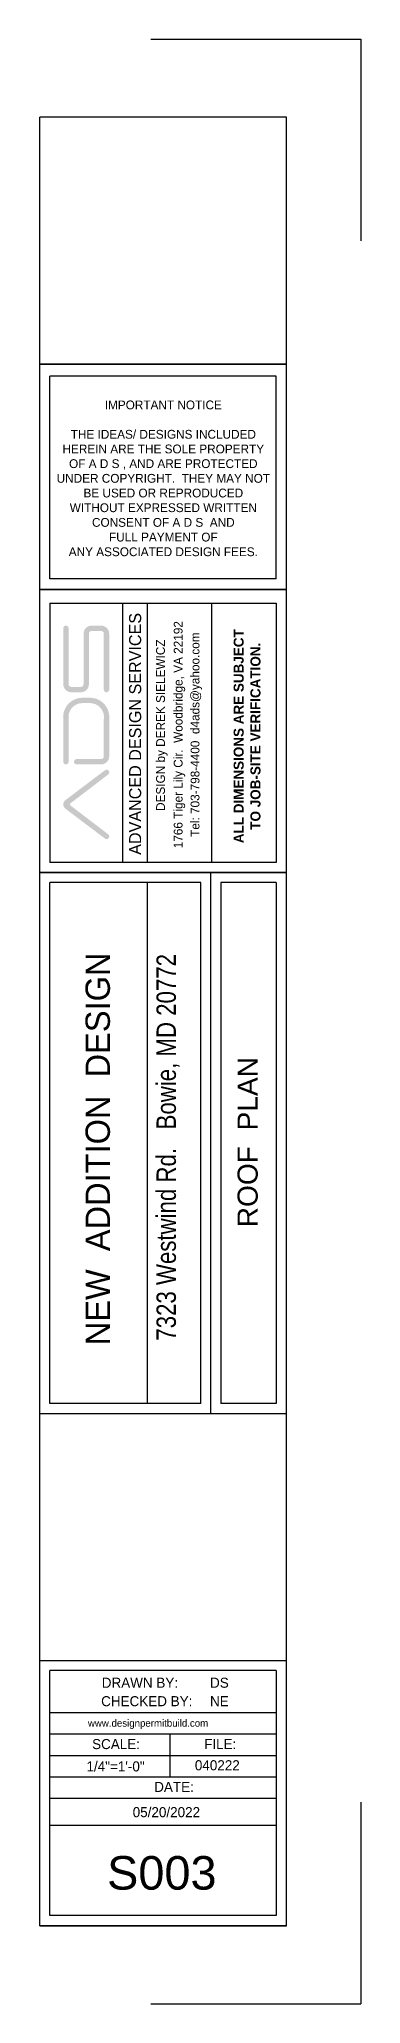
# Model space of a CAD drawing. Header units: inches. Extents: x -1842 to 12195, y -2228 to 2193.
# Drawn here: x 7206 to 7406, y -1028 to 196 of the extents above; entities that cross this region are included whole.
import ezdxf

# ---------------------------------------------------------------- set-up
doc = ezdxf.new("R2010")
doc.units = ezdxf.units.IN
doc.header["$LTSCALE"] = 6
doc.header["$MEASUREMENT"] = 0
doc.layers.add('Title Block', color=7, linetype='Continuous')
doc.styles.add('HS-DESIGN-PLAN', font='GOTHIC.TTF', dxfattribs={"height": 0.09375})
doc.styles.add('HS-DESIGN-TTLB', font='GOTHIC.TTF')

msp = doc.modelspace()

# ---------------------------------------------------------------- texts
at = {"layer": 'Title Block'}
for s, insert, char_height, width, attachment_point, style in [('IMPORTANT NOTICE \\P\\P\\pxt2;THE IDEAS/ DESIGNS INCLUDED \\PHEREIN ARE THE SOLE PROPERTY \\POF A D S , AND ARE PROTECTED \\PUNDER COPYRIGHT.  THEY MAY NOT \\PBE USED OR REPRODUCED \\PWITHOUT EXPRESSED WRITTEN \\PCONSENT OF A D S  AND \\PFULL PAYMENT OF \\PANY ASSOCIATED DESIGN FEES.', (7283.4290108, -77.9236142), 5.48625, 1080.556998024, 5, 'HS-DESIGN-PLAN'), ('DRAWN BY:', (7245.1033955, -824.9360514), 6.27, 50.128184718, 1, 'HS-DESIGN-TTLB'), ('DS', (7312.5241257, -824.9360514), 6.27, 50.128184718, 1, 'HS-DESIGN-TTLB'), ('CHECKED BY:', (7244.6964922, -836.4427368), 6.27, 62.9454832, 1, 'HS-DESIGN-TTLB'), ('NE', (7312.5241257, -836.4427368), 6.27, 119.339266761, 1, 'HS-DESIGN-TTLB'), ('www.designpermitbuild.com', (7236.4648499, -850.9749151), 4.5, 50.128184718, 1, 'HS-DESIGN-TTLB'), ('SCALE:', (7239.0740852, -863.1540431), 6.27, 50.128184718, 1, 'HS-DESIGN-TTLB'), ('FILE:', (7308.8624219, -863.1540431), 6.27, 50.128184718, 1, 'HS-DESIGN-TTLB'), ('1/4"=1\'-0"', (7235.5689166, -877.0485518), 6.27, 50.128184718, 1, 'HS-DESIGN-TTLB'), ('040222', (7303.0712578, -876.3462521), 6.27, 50.128184718, 1, 'HS-DESIGN-TTLB'), ('DATE:', (7277.7348353, -889.8381825), 6.27, 50.128184718, 1, 'HS-DESIGN-TTLB'), ('05/20/2022', (7264.3638712, -905.5554748), 6.27, 50.128184718, 1, 'HS-DESIGN-TTLB'), ('{\\fSwis721 BlkOul BT|b0|i0|c0|p82;S003}', (7282.4915917, -946.6503926), 20.9, 201.832735712, 5, 'HS-DESIGN-TTLB')]:
    msp.add_mtext(s, dxfattribs=dict(at, insert=insert, char_height=char_height, width=width, attachment_point=attachment_point, style=style))
at = {"layer": 'Title Block', "rotation": 90}
for s, insert, char_height, width, attachment_point, style in [('ADVANCED DESIGN SERVICES', (7265.9253096, -237.0601509), 7.50975, 200.725788003, 5, 'HS-DESIGN-PLAN'), ('1766 Tiger Lily Cir.  Woodbridge, VA 22192', (7293.4916916, -237.5567372), 5.48625, 248.576827248, 5, 'HS-DESIGN-PLAN'), ('1766 Tiger Lily Cir.  Woodbridge, VA 22192', (7293.4916916, -237.5567372), 5.48625, 248.576827248, 5, 'HS-DESIGN-PLAN'), ('DESIGN by DEREK SIELEWICZ', (7282.5180487, -231.6526424), 5.48625, 248.576827248, 5, 'HS-DESIGN-PLAN'), ('DESIGN by DEREK SIELEWICZ', (7282.5180487, -231.6526424), 5.48625, 248.576827248, 5, 'HS-DESIGN-PLAN'), ('Tel: 703-798-4400  d4ads@yahoo.com', (7303.9996046, -237.5337102), 5.48625, 248.576827248, 5, 'HS-DESIGN-PLAN'), ('Tel: 703-798-4400  d4ads@yahoo.com', (7303.9996046, -237.5337102), 5.48625, 248.576827248, 5, 'HS-DESIGN-PLAN'), ('\\P{\\fCentury Gothic|b1|i0|c0|p34;\\H1.1429x;ALL DIMENSIONS ARE SUBJECT \\PTO JOB-SITE VERIFICATION.}', (7331.0542164, -238.5105158), 5.48625, 248.576827248, 5, 'HS-DESIGN-PLAN'), ('\\P{\\fCentury Gothic|b1|i0|c0|p34;\\H1.1429x;ALL DIMENSIONS ARE SUBJECT \\PTO JOB-SITE VERIFICATION.}', (7331.0542164, -238.5105158), 5.48625, 248.576827248, 5, 'HS-DESIGN-PLAN'), ('{\\H1.14632x;    NEW  ADDITION  DESIGN}', (7234.978189, -640.439907), 13.237439489, 488.490459411, 1, 'HS-DESIGN-TTLB'), ('\\pxb0.41667,a0.41667,t20;{\\fArial Narrow|b0|i0|c0|p34;7323 Westwind Rd.   Bowie, MD 20772}', (7279.1799417, -615.0085769), 12.085821891, 788.928518224, 1, 'HS-DESIGN-TTLB'), ('{\\fSwis721 BdOul BT|b0|i0|c0|p82;ROOF  PLAN}', (7336.0199471, -491.3587233), 12.54047025, 315.279058952, 5, 'HS-DESIGN-TTLB')]:
    msp.add_mtext(s, dxfattribs=dict(at, insert=insert, char_height=char_height, width=width, attachment_point=attachment_point, style=style))

# ---------------------------------------------------------------- hatches: boundary and pattern name
at = {"layer": 'Title Block'}
h = msp.add_hatch(color=256, dxfattribs=at)
h.paths.add_polyline_path([(7249.0414237, -262.405981, 0.1912949762), (7249.7094038, -261.3709752), (7249.7094038, -260.7239289, 0.1065363828), (7249.4308099, -260.0783093, 0.1989123674), (7248.3476186, -259.4015396), (7247.7969433, -259.4015396, 0.1139636446), (7247.1031382, -259.6889231), (7222.5233649, -278.2670513, 0.5149988252), (7222.5233649, -283.701167), (7247.1031382, -302.2792952, 0.1139636446), (7247.7969433, -302.5666787), (7248.3476186, -302.5666787, 0.1989123674), (7249.4308099, -301.889909, 0.1065363829), (7249.7094038, -301.2442894), (7249.7094038, -300.5972431, 0.1912949762), (7249.0414237, -299.5622373), (7225.6269958, -281.6777685, -0.5343557179), (7225.6269958, -280.2904499)])
h.paths.add_polyline_path([(7244.7030532, -256.0639725, 0.4142135624), (7249.7094038, -251.0576219), (7249.7094038, -227.9178853, 0.440849221), (7238.027919, -214.567617), (7232.8055681, -214.567617, 0.440849221), (7221.1240833, -227.9178853), (7221.1240833, -254.395189, 0.4142135624), (7222.7928668, -256.0639725, 0.4142135624), (7224.4616504, -254.395189), (7224.4616504, -227.9178853, -0.4500136067), (7232.8055681, -217.905184), (7238.027919, -217.905184, -0.4500136067), (7246.3718367, -227.9178853), (7246.3718367, -251.0576219, -0.4142135624), (7244.7030532, -252.7264054), (7229.468001, -252.7264054, 0.4142135624), (7227.7992175, -254.395189, 0.4142135624), (7229.468001, -256.0639725)])
h.paths.add_polyline_path([(7233.74796, -206.1259168, -0.4142135624), (7232.0791765, -207.7947003), (7226.1304339, -207.7947003, -0.4142135624), (7224.4616504, -206.1259168), (7224.4616504, -171.3046954, 0.4142135624), (7222.7928668, -169.6359119, 0.4142135624), (7221.1240833, -171.3046954), (7221.1240833, -206.1259168, 0.4142135624), (7226.1304339, -211.1322674), (7232.0791765, -211.1322674, 0.4142135624), (7237.0855271, -206.1259168), (7237.0855271, -174.6422625, -0.4142135624), (7238.7543106, -172.973479), (7244.7030532, -172.973479, -0.4142135624), (7246.3718367, -174.6422625), (7246.3718367, -209.4634839, 0.4142135624), (7248.0406203, -211.1322674, 0.4142135624), (7249.7094038, -209.4634839), (7249.7094038, -174.6422625, 0.4142135624), (7244.7030532, -169.6359119), (7238.7543106, -169.6359119, 0.4142135624), (7233.74796, -174.6422625)])
h = msp.add_hatch(color=256, dxfattribs=at)
h.paths.add_polyline_path([(7249.0414237, -262.405981, 0.1912949762), (7249.7094038, -261.3709752), (7249.7094038, -260.7239289, 0.1065363828), (7249.4308099, -260.0783093, 0.1989123674), (7248.3476186, -259.4015396), (7247.7969433, -259.4015396, 0.1139636446), (7247.1031382, -259.6889231), (7222.5233649, -278.2670513, 0.5149988252), (7222.5233649, -283.701167), (7247.1031382, -302.2792952, 0.1139636446), (7247.7969433, -302.5666787), (7248.3476186, -302.5666787, 0.1989123674), (7249.4308099, -301.889909, 0.1065363829), (7249.7094038, -301.2442894), (7249.7094038, -300.5972431, 0.1912949762), (7249.0414237, -299.5622373), (7225.6269958, -281.6777685, -0.5343557179), (7225.6269958, -280.2904499)])
h.paths.add_polyline_path([(7244.7030532, -256.0639725, 0.4142135624), (7249.7094038, -251.0576219), (7249.7094038, -227.9178853, 0.440849221), (7238.027919, -214.567617), (7232.8055681, -214.567617, 0.440849221), (7221.1240833, -227.9178853), (7221.1240833, -254.395189, 0.4142135624), (7222.7928668, -256.0639725, 0.4142135624), (7224.4616504, -254.395189), (7224.4616504, -227.9178853, -0.4500136067), (7232.8055681, -217.905184), (7238.027919, -217.905184, -0.4500136067), (7246.3718367, -227.9178853), (7246.3718367, -251.0576219, -0.4142135624), (7244.7030532, -252.7264054), (7229.468001, -252.7264054, 0.4142135624), (7227.7992175, -254.395189, 0.4142135624), (7229.468001, -256.0639725)])
h.paths.add_polyline_path([(7233.74796, -206.1259168, -0.4142135624), (7232.0791765, -207.7947003), (7226.1304339, -207.7947003, -0.4142135624), (7224.4616504, -206.1259168), (7224.4616504, -171.3046954, 0.4142135624), (7222.7928668, -169.6359119, 0.4142135624), (7221.1240833, -171.3046954), (7221.1240833, -206.1259168, 0.4142135624), (7226.1304339, -211.1322674), (7232.0791765, -211.1322674, 0.4142135624), (7237.0855271, -206.1259168), (7237.0855271, -174.6422625, -0.4142135624), (7238.7543106, -172.973479), (7244.7030532, -172.973479, -0.4142135624), (7246.3718367, -174.6422625), (7246.3718367, -209.4634839, 0.4142135624), (7248.0406203, -211.1322674, 0.4142135624), (7249.7094038, -209.4634839), (7249.7094038, -174.6422625, 0.4142135624), (7244.7030532, -169.6359119), (7238.7543106, -169.6359119, 0.4142135624), (7233.74796, -174.6422625)])

# ---------------------------------------------------------------- linework, layer by layer
for p, q in [((7275.5619679, 195.5926256), (7406.3655529, 195.5926256)), ((7275.5619679, 195.5926256), (7406.3655529, 195.5926256)), ((7275.5619679, 195.5926256), (7406.3655529, 195.5926256)), ((7275.5619679, 195.5926256), (7406.3655529, 195.5926256)), ((7275.5619679, 195.5926256), (7406.3655529, 195.5926256)), ((7275.5619679, 195.5926256), (7406.3655529, 195.5926256)), ((7275.5619679, 195.5926256), (7406.3655529, 195.5926256)), ((7275.5619679, 195.5926256), (7406.3655529, 195.5926256)), ((7406.3655529, 195.5926256), (7406.3655529, 70.1021456)), ((7406.3655529, 195.5926256), (7406.3655529, 70.1021456)), ((7406.3655529, 195.5926256), (7406.3655529, 70.1021456)), ((7406.3655529, 195.5926256), (7406.3655529, 70.1021456)), ((7406.3655529, 195.5926256), (7406.3655529, 70.1021456)), ((7406.3655529, 195.5926256), (7406.3655529, 70.1021456)), ((7406.3655529, 195.5926256), (7406.3655529, 70.1021456)), ((7406.3655529, 195.5926256), (7406.3655529, 70.1021456)), ((7406.3655529, 195.5926256), (7406.3655529, 70.1021456)), ((7406.3655529, 195.5926256), (7406.3655529, 70.1021456)), ((7406.3655529, 195.5926256), (7406.3655529, 70.1021456)), ((7406.3655529, 195.5926256), (7406.3655529, 70.1021456)), ((7406.3655529, 195.5926256), (7406.3655529, 70.1021456)), ((7406.3655529, 195.5926256), (7406.3655529, 70.1021456)), ((7406.3655529, 195.5926256), (7406.3655529, 70.1021456)), ((7406.3655529, 195.5926256), (7406.3655529, 70.1021456)), ((7406.3655529, 195.5926256), (7406.3655529, 70.1021456)), ((7406.3655529, 195.5926256), (7406.3655529, 70.1021456)), ((7406.3655529, 195.5926256), (7406.3655529, 70.1021456)), ((7406.3655529, 195.5926256), (7406.3655529, 70.1021456)), ((7406.3655529, 195.5926256), (7406.3655529, 70.1021456)), ((7406.3655529, 195.5926256), (7406.3655529, 70.1021456)), ((7406.3655529, 195.5926256), (7406.3655529, 70.1021456)), ((7406.3655529, 195.5926256), (7406.3655529, 70.1021456)), ((7406.3655529, 195.5926256), (7406.3655529, 70.1021456)), ((7406.3655529, 195.5926256), (7406.3655529, 70.1021456)), ((7406.3655529, 195.5926256), (7406.3655529, 70.1021456)), ((7406.3655529, 195.5926256), (7406.3655529, 70.1021456)), ((7406.3655529, 195.5926256), (7406.3655529, 70.1021456)), ((7406.3655529, 195.5926256), (7406.3655529, 70.1021456)), ((7206.4309347, -979.4335658), (7206.4309347, 147.0156557)), ((7360.0459347, 147.0156557), (7206.4309347, 147.0156557)), ((7360.0459347, -979.4335658), (7360.0459347, 147.0156557)), ((7206.4309347, -6.6668443), (7360.0459347, -6.6668443)), ((7206.4309347, -6.6668443), (7360.0459347, -6.6668443)), ((7206.4309347, -6.6668443), (7360.0459347, -6.6668443)), ((7206.4309347, -6.6668443), (7360.0459347, -6.6668443)), ((7360.0459347, -6.6668443), (7206.4309347, -6.6668443)), ((7212.7009347, -140.5755943), (7212.7009347, -14.2543443)), ((7353.7759347, -14.2543443), (7212.7009347, -14.2543443)), ((7212.7009347, -140.5755943), (7212.7009347, -14.2543443)), ((7353.7759347, -140.5755943), (7353.7759347, -14.2543443)), ((7353.7759347, -140.5755943), (7212.7009347, -140.5755943)), ((7206.4309347, -147.1668443), (7360.0459347, -147.1668443)), ((7206.4309347, -147.1668443), (7360.0459347, -147.1668443)), ((7206.4309347, -147.1668443), (7360.0459347, -147.1668443)), ((7360.0459347, -147.1668443), (7206.4309347, -147.1668443)), ((7212.7560597, -155.5755943), (7353.7759347, -155.5755943)), ((7212.7560597, -155.5755943), (7212.7560597, -317.0798436)), ((7212.7560597, -155.5755943), (7212.7560597, -317.0798436)), ((7258.287532, -317.0798436), (7258.287532, -155.5755943)), ((7258.287532, -317.0798436), (7258.287532, -155.5755943)), ((7273.5417638, -317.0798436), (7273.5417638, -155.5755943)), ((7273.5417638, -317.0798436), (7273.5417638, -155.5755943)), ((7313.5417638, -317.0798436), (7313.5417638, -155.5755943)), ((7313.5417638, -317.0798436), (7313.5417638, -155.5755943)), ((7353.7759347, -155.5755943), (7353.7759347, -317.0798436)), ((7353.7759347, -317.0798436), (7212.7009347, -317.0798436)), ((7206.4309347, -323.3498436), (7360.0459347, -323.3498436)), ((7206.4309347, -323.3498436), (7360.0459347, -323.3498436)), ((7360.0459347, -323.3498436), (7206.4309347, -323.3498436)), ((7212.7009347, -654.1420733), (7212.7009347, -329.6198436)), ((7306.7509347, -329.6198436), (7212.7009347, -329.6198436)), ((7273.5217828, -654.1420733), (7273.5217828, -329.6198436)), ((7306.7509347, -654.1420733), (7306.7509347, -329.6198436)), ((7313.0209347, -660.4120733), (7313.0209347, -323.3498436)), ((7353.7759347, -329.6198436), (7319.2909347, -329.6198436)), ((7319.2909347, -329.6198436), (7319.2909347, -654.1420733)), ((7353.7759347, -329.6198436), (7353.7759347, -654.1420733)), ((7206.4309347, -660.4120733), (7360.0459347, -660.4120733)), ((7206.4309347, -660.4120733), (7360.0459347, -660.4120733)), ((7306.7509347, -654.1420733), (7212.7009347, -654.1420733)), ((7353.7759347, -654.1420733), (7319.2909347, -654.1420733)), ((7206.4309347, -814.2733233), (7360.0459347, -814.2733233)), ((7212.7009347, -846.8673929), (7212.7009347, -820.5433233)), ((7353.7759347, -820.5433233), (7212.7009347, -820.5433233)), ((7353.7759347, -820.5433233), (7353.7759347, -846.8673929)), ((7212.7009347, -973.1635658), (7212.7009347, -846.8673929)), ((7353.7759347, -846.8673929), (7212.7009347, -846.8673929)), ((7353.7759347, -846.8673929), (7353.7759347, -973.1635658)), ((7353.7759347, -860.1911429), (7212.7009347, -860.1911429)), ((7287.7509347, -886.8386429), (7287.7509347, -860.1911429)), ((7353.7759347, -873.5148929), (7212.7009347, -873.5148929)), ((7353.7759347, -886.8386429), (7212.7009347, -886.8386429)), ((7353.7759347, -900.1623929), (7212.7009347, -900.1623929)), ((7406.3655529, -902.5200358), (7406.3655529, -1028.0105158)), ((7406.3655529, -902.5200358), (7406.3655529, -1028.0105158)), ((7406.3655529, -902.5200358), (7406.3655529, -1028.0105158)), ((7406.3655529, -902.5200358), (7406.3655529, -1028.0105158)), ((7406.3655529, -902.5200358), (7406.3655529, -1028.0105158)), ((7406.3655529, -902.5200358), (7406.3655529, -1028.0105158)), ((7406.3655529, -902.5200358), (7406.3655529, -1028.0105158)), ((7406.3655529, -902.5200358), (7406.3655529, -1028.0105158)), ((7406.3655529, -902.5200358), (7406.3655529, -1028.0105158)), ((7406.3655529, -902.5200358), (7406.3655529, -1028.0105158)), ((7406.3655529, -902.5200358), (7406.3655529, -1028.0105158)), ((7406.3655529, -902.5200358), (7406.3655529, -1028.0105158)), ((7406.3655529, -902.5200358), (7406.3655529, -1028.0105158)), ((7406.3655529, -902.5200358), (7406.3655529, -1028.0105158)), ((7406.3655529, -902.5200358), (7406.3655529, -1028.0105158)), ((7406.3655529, -902.5200358), (7406.3655529, -1028.0105158)), ((7406.3655529, -902.5200358), (7406.3655529, -1028.0105158)), ((7406.3655529, -902.5200358), (7406.3655529, -1028.0105158)), ((7406.3655529, -902.5200358), (7406.3655529, -1028.0105158)), ((7406.3655529, -902.5200358), (7406.3655529, -1028.0105158)), ((7406.3655529, -902.5200358), (7406.3655529, -1028.0105158)), ((7406.3655529, -902.5200358), (7406.3655529, -1028.0105158)), ((7406.3655529, -902.5200358), (7406.3655529, -1028.0105158)), ((7406.3655529, -902.5200358), (7406.3655529, -1028.0105158)), ((7406.3655529, -902.5200358), (7406.3655529, -1028.0105158)), ((7406.3655529, -902.5200358), (7406.3655529, -1028.0105158)), ((7406.3655529, -902.5200358), (7406.3655529, -1028.0105158)), ((7406.3655529, -902.5200358), (7406.3655529, -1028.0105158)), ((7406.3655529, -902.5200358), (7406.3655529, -1028.0105158)), ((7406.3655529, -902.5200358), (7406.3655529, -1028.0105158)), ((7353.7759347, -916.9630903), (7212.7009347, -916.9630903)), ((7353.7759347, -973.1635658), (7212.7560597, -973.1635658)), ((7206.4309347, -979.4335658), (7360.0459347, -979.4335658)), ((7206.4309347, -979.4335658), (7360.0459347, -979.4335658)), ((7206.4309347, -979.4335658), (7360.0459347, -979.4335658)), ((7206.4309347, -979.4335658), (7360.0459347, -979.4335658)), ((7360.0459347, -979.4335658), (7206.4309347, -979.4335658)), ((7275.5619679, -1028.0105158), (7406.3655529, -1028.0105158)), ((7275.5619679, -1028.0105158), (7406.3655529, -1028.0105158)), ((7275.5619679, -1028.0105158), (7406.3655529, -1028.0105158)), ((7275.5619679, -1028.0105158), (7406.3655529, -1028.0105158)), ((7275.5619679, -1028.0105158), (7406.3655529, -1028.0105158)), ((7275.5619679, -1028.0105158), (7406.3655529, -1028.0105158)), ((7275.5619679, -1028.0105158), (7406.3655529, -1028.0105158)), ((7275.5619679, -1028.0105158), (7406.3655529, -1028.0105158)), ((7275.5619679, -1028.0105158), (7406.3655529, -1028.0105158)), ((7275.5619679, -1028.0105158), (7406.3655529, -1028.0105158)), ((7275.5619679, -1028.0105158), (7406.3655529, -1028.0105158))]:
    msp.add_line(p, q, dxfattribs=at)
at = {"layer": 'Title Block', "const_width": 0.5}
for points in [[(7206.4309347, 147.0156557), (7360.0459347, 147.0156557)], [(7206.4309347, -979.4335658), (7206.4309347, 147.0156557)], [(7360.0459347, -979.4335658), (7360.0459347, 147.0156557)], [(7206.4309347, -6.6668443), (7360.0459347, -6.6668443)], [(7206.4309347, -6.6668443), (7360.0459347, -6.6668443)], [(7206.4309347, -147.1668443), (7360.0459347, -147.1668443)], [(7206.4309347, -147.1668443), (7360.0459347, -147.1668443)], [(7206.4309347, -323.3498436), (7360.0459347, -323.3498436)], [(7206.4309347, -323.3498436), (7360.0459347, -323.3498436)], [(7313.0209347, -660.4120733), (7313.0209347, -323.3498436)], [(7206.4309347, -660.4120733), (7360.0459347, -660.4120733)], [(7206.4309347, -814.2733233), (7360.0459347, -814.2733233)], [(7206.4309347, -979.4335658), (7360.0459347, -979.4335658)], [(7206.4309347, -979.4335658), (7360.0459347, -979.4335658)], [(7206.4309347, -979.4335658), (7360.0459347, -979.4335658)]]:
    msp.add_lwpolyline(points, dxfattribs=at)

msp.set_redraw_order([(e.dxf.handle, doc.entitydb.next_handle()) for e in msp.query("TEXT MTEXT ATTDEF DIMENSION ARC_DIMENSION")])  # texts and dimensions are drawn at this point

doc.saveas('drawing.dxf')
